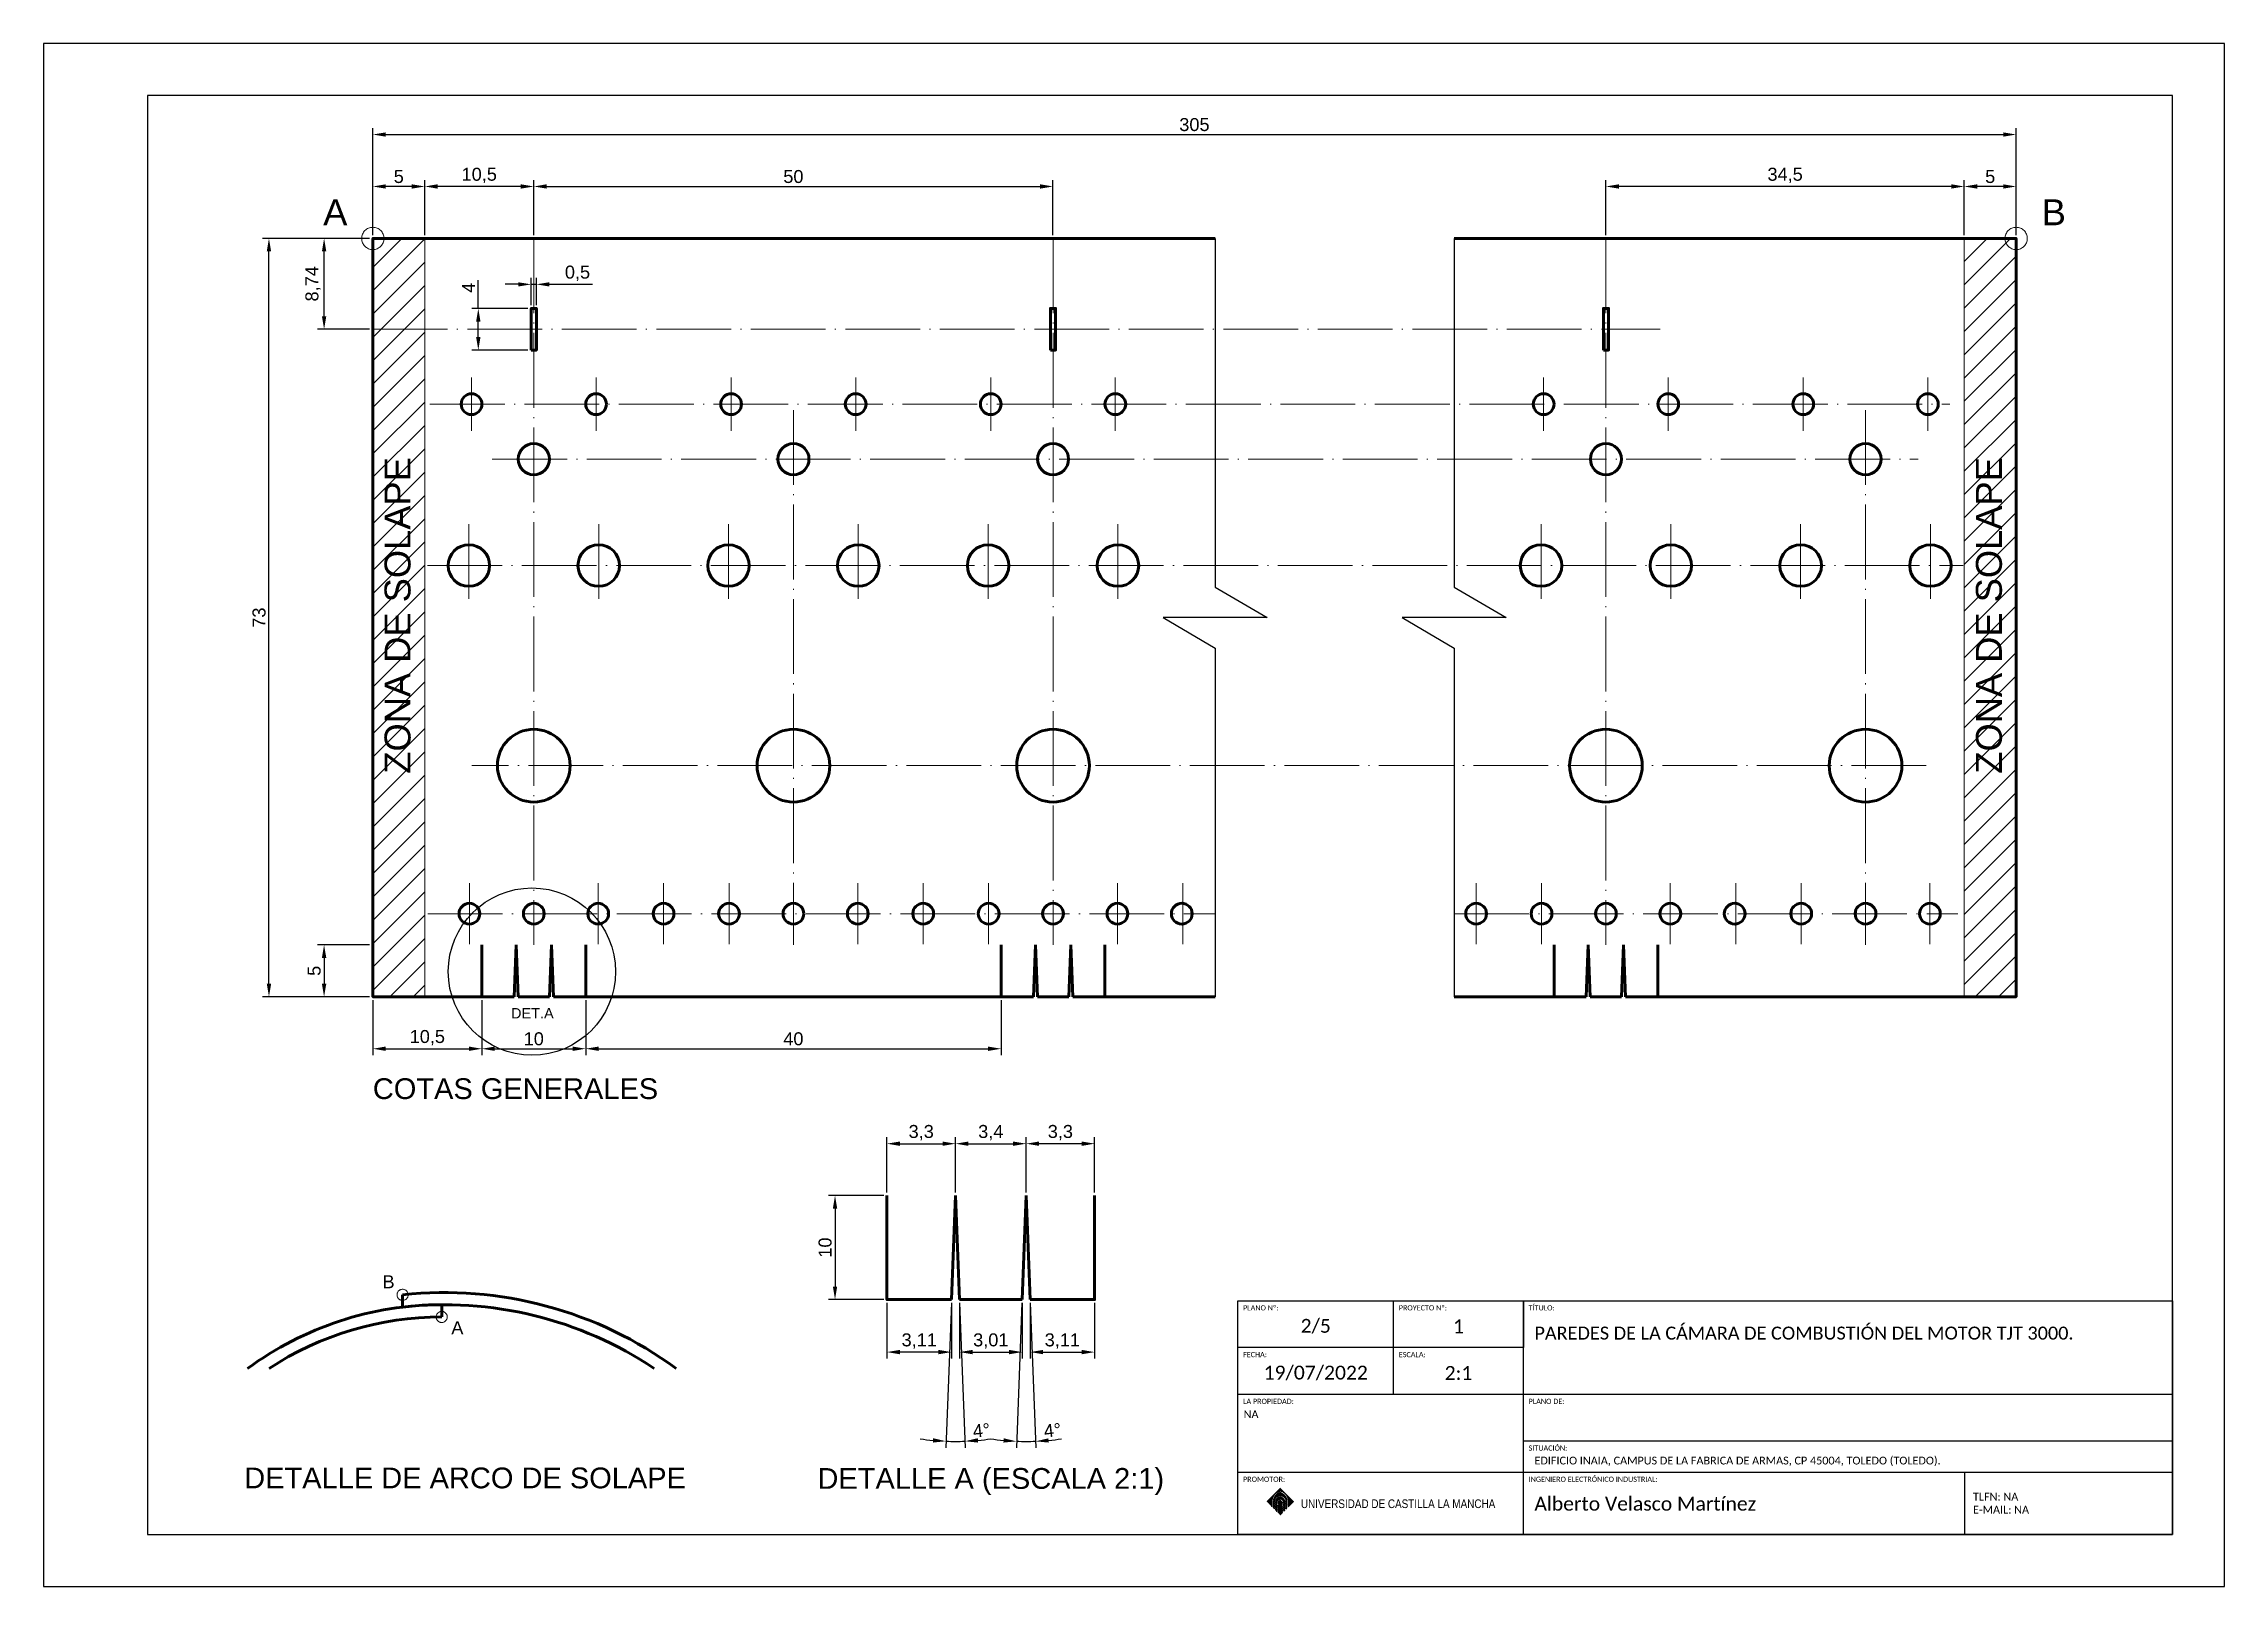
# Model space of a CAD drawing. Header units: millimetres. Extents: x -1265 to -28, y 5 to 1057.
# Drawn here: x -844.6 to -634.6, y 153.5 to 302 of the extents above; entities that cross this region are included whole.
import ezdxf

# ---------------------------------------------------------------- set-up
doc = ezdxf.new("R2010")
doc.units = ezdxf.units.MM
doc.linetypes.add('ACAD_ISO04W100', pattern=[30, 24, -3, 0, -3])
doc.layers.get('0').update_dxf_attribs({"lineweight": 60})
for name, color, linetype, lineweight in [('00_Leyenda', 250, 'Continuous', 15), ('Cotas', 8, 'Continuous', 20), ('Cotas 2', 8, 'ACAD_ISO04W100', 20)]:
    doc.layers.add(name, color=color, linetype=linetype, lineweight=lineweight)
for name, color, linetype in [('Cajetin', 7, 'Continuous'), ('Cajetin1', 7, 'Continuous'), ('Corte', 7, 'Continuous'), ('Hoja', 7, 'Continuous')]:
    doc.layers.add(name, color=color, linetype=linetype)
doc.layers.add('LOGO CLM', color=7, linetype='Continuous', true_color=0xffffff)
doc.styles.add('estilo3', font='gdt.shx')
doc.styles.get("Standard").update_dxf_attribs({"font": 'arial.ttf'})
doc.dimstyles.new('ISO-25', dxfattribs={"dimscale": 0.5, "dimtxt": 2.5, "dimasz": 2.5, "dimexe": 1.25, "dimexo": 0.625, "dimtad": 1, "dimtxsty": 'Standard', "dimcen": 2.5, "dimadec": 0, "dimazin": 0, "dimtfac": 1, "dimtmove": 0, "dimatfit": 3, "dimfxl": 1, "dimarcsym": 0})

msp = doc.modelspace()

# ---------------------------------------------------------------- texts
at = {"char_height": 2}
for s, width, gutter_width, insert, attachment_point in [('COTAS GENERALES', 304.85859, 12.5, (-812.917, 202.376), 1), ('DETALLE DE ARCO DE SOLAPE', 152.4293, 6.25, (-825.304, 164.907), 1), ('\\pxqc;DETALLE A (ESCALA 2:1)', 304.85859, 12.5, (-753.411, 163.557), 5)]:
    msp.add_mtext_dynamic_manual_height_columns(s, width=width, gutter_width=gutter_width, heights=[0], dxfattribs=dict(at, insert=insert, attachment_point=attachment_point))
at = {"layer": '00_Leyenda', "linetype": 'ByBlock', "lineweight": 0}
for s, width, heights, insert, char_height, attachment_point in [('\\pxi1,ql;{\\fCalibri Light|b0|i0|c0|p34;TÍTULO:}', 42.18868, [5.076], (-702.12, 180.529), 0.5, 1), ('\\pxi1,ql;{\\fCalibri Light|b0|i0|c0|p34;PLANO Nº:}', 42.18868, [5.076], (-729.62, 180.529), 0.5, 1), ('{\\fCalibri Light|b0|i0|c0|p34;2/5}', 15, [2.547], (-722.12, 178.502), 1.33333, 5), ('\\pxi1,ql;{\\fCalibri Light|b0|i0|c0|p34;PROYECTO Nº:}', 42.18868, [5.076], (-714.62, 180.529), 0.5, 1), ('\\pxqc;{\\fCalibri Light|b0|i0|c0|p34;1}', 12.5, [2.547], (-714.62, 179.17), 1.33333, 1), ('{\\fCalibri Light|b0|i0|c0|p34;PAREDES DE LA CÁMARA DE COMBUSTIÓN DEL MOTOR TJT 3000.}', 62.5, [6.504], (-701.059, 178.473), 1.25, 1), ('\\pxi1,ql;{\\fCalibri Light|b0|i0|c0|p34;FECHA:}', 42.18868, [5.076], (-729.62, 176.029), 0.5, 1), ('{\\fCalibri Light|b0|i0|c0|p34;19/07/2022}', 15, [2.547], (-722.12, 174.002), 1.33333, 5), ('\\pxi1,ql;{\\fCalibri Light|b0|i0|c0|p34;ESCALA:}', 42.18868, [5.076], (-714.62, 176.029), 0.5, 1), ('\\pxqc;{\\fCalibri Light|b0|i0|c0|p34;2:1}', 12.5, [2.547], (-714.62, 174.678), 1.33333, 1), ('\\pxi1,ql;{\\fCalibri Light|b0|i0|c0|p34;LA PROPIEDAD:}', 42.18868, [5.076], (-729.62, 171.529), 0.5, 1), ('{\\fCalibri Light|b0|i0|c0|p34;NA}', 26.59706, [6.086], (-729.061, 170.411), 0.75, 1), ('\\pxi1,ql;{\\fCalibri Light|b0|i0|c0|p34;PLANO DE:}', 42.18868, [5.076], (-702.12, 171.529), 0.5, 1), ('\\pxi1,ql;{\\fCalibri Light|b0|i0|c0|p34;SITUACIÓN:}', 42.18868, [5.076], (-702.12, 167.029), 0.5, 1), ('{\\fCalibri Light|b0|i0|c0|p34;EDIFICIO INAIA, CAMPUS DE LA FABRICA DE ARMAS, CP 45004, TOLEDO (TOLEDO).}', 62.5, [6.504], (-701.059, 165.954), 0.75, 1), ('\\pxi1,ql;{\\fCalibri Light|b0|i0|c0|p34;PROMOTOR:}', 42.18868, [5.076], (-729.62, 164.029), 0.5, 1), ('\\pxi1,ql;{\\fCalibri Light|b0|i0|c0|p34;INGENIERO ELECTRÓNICO INDUSTRIAL:}', 42.18868, [5.076], (-702.12, 164.029), 0.5, 1), ('{\\fCalibri Light|b0|i0|c0|p34;Alberto Velasco Martínez}', 42.5, [5.699], (-701.059, 161.418), 1.33333, 4), ('\\pxql;{\\fCalibri Light|b0|i0|c0|p34;   TLFN: NA\\P   E-MAIL: NA}', 20, [6], (-659.62, 161.469), 0.75, 4)]:
    msp.add_mtext_dynamic_manual_height_columns(s, width=width, gutter_width=6.667, heights=heights, dxfattribs=dict(at, insert=insert, char_height=char_height, attachment_point=attachment_point))
at = {"layer": 'Corte', "insert": (-799.613, 209.136), "char_height": 1, "attachment_point": 1}
msp.add_mtext_dynamic_manual_height_columns('DET.A', width=5.69565, gutter_width=12.5, heights=[0], dxfattribs=at)
at = {"layer": 'Cotas', "char_height": 2.5, "attachment_point": 1, "rotation": 90}
for insert in [(-811.791, 222.943), (-658.547, 222.943)]:
    msp.add_mtext_dynamic_manual_height_columns('\\pxqc;ZONA DE SOLAPE', width=47.97544, gutter_width=12.5, heights=[6.615], dxfattribs=dict(at, insert=insert))
at = {"layer": 'Cotas 2', "ltscale": 0.3, "attachment_point": 1}
for s, width, gutter_width, insert, char_height in [('A', 6.74913, 12.5, (-817.697, 286.986), 2.5), ('B', 6.74913, 12.5, (-652.21, 286.986), 2.5), ('B', 3.37456, 6.25, (-811.985, 183.413), 1.25), ('A', 3.37456, 6.25, (-805.36, 178.987), 1.25)]:
    msp.add_mtext_dynamic_manual_height_columns(s, width=width, gutter_width=gutter_width, heights=[0], dxfattribs=dict(at, insert=insert, char_height=char_height))
at = {"layer": 'LOGO CLM', "color": 234, "true_color": 0x971c47, "insert": (-723.549, 161.84), "char_height": 0.83333, "width": 20.69494, "attachment_point": 1, "style": 'estilo3'}
msp.add_mtext('{\\fArial Narrow|b0|i0|c0|p34;UNIVERSIDAD DE CASTILLA LA MANCHA}', dxfattribs=at)

# ---------------------------------------------------------------- blocks, each defined once
blk = doc.blocks.new('*D79')
at = {"layer": 'Cotas', "color": 0, "lineweight": -2, "transparency": 16777216}
for p, q in [((-813.23, 283.22), (-823.54, 283.22)), ((-822.92, 211.47), (-822.92, 281.97)), ((-813.23, 210.22), (-823.54, 210.22))]:
    blk.add_line(p, q, dxfattribs=at)
at = {"layer": 'Cotas', "color": 0, "transparency": 16777216}
for points in [[(-823.13, 281.97), (-822.71, 281.97), (-822.92, 283.22)], [(-823.13, 211.47), (-822.71, 211.47), (-822.92, 210.22)]]:
    blk.add_solid(points, dxfattribs=at)
at = {"layer": 'Defpoints', "color": 0, "transparency": 16777216}
for p in [(-822.92, 283.22), (-812.92, 283.22), (-812.92, 210.22)]:
    blk.add_point(p, dxfattribs=at)
at = {"layer": 'Cotas', "color": 0, "transparency": 16777216, "insert": (-823.87, 246.72), "char_height": 1.25, "attachment_point": 5, "rotation": 90}
blk.add_mtext('73', dxfattribs=at)
blk = doc.blocks.new('*D80')
at = {"layer": 'Cotas', "color": 0, "lineweight": -2, "transparency": 16777216}
for p, q in [((-812.92, 283.53), (-812.92, 293.84)), ((-811.67, 293.22), (-655.92, 293.22)), ((-654.67, 283.53), (-654.67, 293.84))]:
    blk.add_line(p, q, dxfattribs=at)
at = {"layer": 'Cotas', "color": 0, "transparency": 16777216}
for points in [[(-811.67, 293.43), (-811.67, 293.01), (-812.92, 293.22)], [(-655.92, 293.43), (-655.92, 293.01), (-654.67, 293.22)]]:
    blk.add_solid(points, dxfattribs=at)
at = {"layer": 'Defpoints', "color": 0, "transparency": 16777216}
for p in [(-654.67, 293.22), (-812.92, 283.22), (-654.67, 283.22)]:
    blk.add_point(p, dxfattribs=at)
at = {"layer": 'Cotas', "color": 0, "transparency": 16777216, "insert": (-733.8, 294.17), "char_height": 1.25, "attachment_point": 5}
blk.add_mtext('305', dxfattribs=at)
blk = doc.blocks.new('*D81')
at = {"layer": 'Cotas', "color": 0, "lineweight": -2, "transparency": 16777216}
for p, q in [((-659.67, 283.53), (-659.67, 288.84)), ((-655.92, 288.22), (-658.42, 288.22)), ((-654.67, 283.53), (-654.67, 288.84))]:
    blk.add_line(p, q, dxfattribs=at)
at = {"layer": 'Cotas', "color": 0, "transparency": 16777216}
for points in [[(-658.42, 288.43), (-658.42, 288.01), (-659.67, 288.22)], [(-655.92, 288.43), (-655.92, 288.01), (-654.67, 288.22)]]:
    blk.add_solid(points, dxfattribs=at)
at = {"layer": 'Defpoints', "color": 0, "transparency": 16777216}
for p in [(-659.67, 288.22), (-659.67, 283.22), (-654.67, 283.22)]:
    blk.add_point(p, dxfattribs=at)
at = {"layer": 'Cotas', "color": 0, "transparency": 16777216, "insert": (-657.17, 289.17), "char_height": 1.25, "attachment_point": 5}
blk.add_mtext('5', dxfattribs=at)
blk = doc.blocks.new('*D82')
at = {"layer": 'Cotas', "color": 0, "lineweight": -2, "transparency": 16777216}
for p, q in [((-812.92, 283.53), (-812.92, 288.84)), ((-809.17, 288.22), (-811.67, 288.22)), ((-807.92, 283.53), (-807.92, 288.84))]:
    blk.add_line(p, q, dxfattribs=at)
at = {"layer": 'Cotas', "color": 0, "transparency": 16777216}
for points in [[(-811.67, 288.43), (-811.67, 288.01), (-812.92, 288.22)], [(-809.17, 288.43), (-809.17, 288.01), (-807.92, 288.22)]]:
    blk.add_solid(points, dxfattribs=at)
at = {"layer": 'Defpoints', "color": 0, "transparency": 16777216}
for p in [(-812.92, 288.22), (-812.92, 283.22), (-807.92, 283.22)]:
    blk.add_point(p, dxfattribs=at)
at = {"layer": 'Cotas', "color": 0, "transparency": 16777216, "insert": (-810.42, 289.17), "char_height": 1.25, "attachment_point": 5}
blk.add_mtext('5', dxfattribs=at)
blk = doc.blocks.new('*D83')
at = {"layer": 'Cotas', "color": 0, "lineweight": -2, "transparency": 16777216}
for p, q in [((-813.23, 215.22), (-818.23, 215.22)), ((-817.61, 213.97), (-817.61, 211.47)), ((-813.23, 210.22), (-818.23, 210.22))]:
    blk.add_line(p, q, dxfattribs=at)
at = {"layer": 'Cotas', "color": 0, "transparency": 16777216}
for points in [[(-817.82, 213.97), (-817.4, 213.97), (-817.61, 215.22)], [(-817.82, 211.47), (-817.4, 211.47), (-817.61, 210.22)]]:
    blk.add_solid(points, dxfattribs=at)
at = {"layer": 'Defpoints', "color": 0, "transparency": 16777216}
for p in [(-812.92, 215.22), (-817.61, 210.22), (-812.92, 210.22)]:
    blk.add_point(p, dxfattribs=at)
at = {"layer": 'Cotas', "color": 0, "transparency": 16777216, "insert": (-818.56, 212.72), "char_height": 1.25, "attachment_point": 5, "rotation": 90}
blk.add_mtext('5', dxfattribs=at)
blk = doc.blocks.new('*D84')
at = {"layer": 'Cotas', "color": 0, "lineweight": -2, "transparency": 16777216}
for p, q in [((-812.92, 209.91), (-812.92, 204.59)), ((-802.42, 209.91), (-802.42, 204.59)), ((-811.67, 205.22), (-803.67, 205.22))]:
    blk.add_line(p, q, dxfattribs=at)
at = {"layer": 'Cotas', "color": 0, "transparency": 16777216}
for points in [[(-811.67, 205.43), (-811.67, 205.01), (-812.92, 205.22)], [(-803.67, 205.43), (-803.67, 205.01), (-802.42, 205.22)]]:
    blk.add_solid(points, dxfattribs=at)
at = {"layer": 'Defpoints', "color": 0, "transparency": 16777216}
for p in [(-812.92, 210.22), (-802.42, 210.22), (-802.42, 205.22)]:
    blk.add_point(p, dxfattribs=at)
at = {"layer": 'Cotas', "color": 0, "transparency": 16777216, "insert": (-807.67, 206.28), "char_height": 1.25, "attachment_point": 5}
blk.add_mtext('10,5', dxfattribs=at)
blk = doc.blocks.new('*D85')
at = {"layer": 'Cotas', "color": 0, "lineweight": -2, "transparency": 16777216}
for p, q in [((-802.42, 209.91), (-802.42, 204.59)), ((-792.42, 209.91), (-792.42, 204.59)), ((-801.17, 205.22), (-793.67, 205.22))]:
    blk.add_line(p, q, dxfattribs=at)
at = {"layer": 'Cotas', "color": 0, "transparency": 16777216}
for points in [[(-801.17, 205.43), (-801.17, 205.01), (-802.42, 205.22)], [(-793.67, 205.43), (-793.67, 205.01), (-792.42, 205.22)]]:
    blk.add_solid(points, dxfattribs=at)
at = {"layer": 'Defpoints', "color": 0, "transparency": 16777216}
for p in [(-802.42, 210.22), (-792.42, 210.22), (-792.42, 205.22)]:
    blk.add_point(p, dxfattribs=at)
at = {"layer": 'Cotas', "color": 0, "transparency": 16777216, "insert": (-797.42, 206.17), "char_height": 1.25, "attachment_point": 5}
blk.add_mtext('10', dxfattribs=at)
blk = doc.blocks.new('*D86')
at = {"layer": 'Cotas', "color": 0, "lineweight": -2, "transparency": 16777216}
for p, q in [((-792.42, 209.91), (-792.42, 204.59)), ((-752.42, 209.91), (-752.42, 204.59)), ((-791.17, 205.22), (-753.67, 205.22))]:
    blk.add_line(p, q, dxfattribs=at)
at = {"layer": 'Cotas', "color": 0, "transparency": 16777216}
for points in [[(-791.17, 205.43), (-791.17, 205.01), (-792.42, 205.22)], [(-753.67, 205.43), (-753.67, 205.01), (-752.42, 205.22)]]:
    blk.add_solid(points, dxfattribs=at)
at = {"layer": 'Defpoints', "color": 0, "transparency": 16777216}
for p in [(-792.42, 210.22), (-752.42, 210.22), (-752.42, 205.22)]:
    blk.add_point(p, dxfattribs=at)
at = {"layer": 'Cotas', "color": 0, "transparency": 16777216, "insert": (-772.42, 206.17), "char_height": 1.25, "attachment_point": 5}
blk.add_mtext('40', dxfattribs=at)
blk = doc.blocks.new('*D88')
at = {"layer": 'Cotas', "color": 0, "lineweight": -2, "transparency": 16777216}
for p, q in [((-807.92, 283.53), (-807.92, 288.84)), ((-798.67, 288.22), (-806.67, 288.22)), ((-797.42, 283.53), (-797.42, 288.84))]:
    blk.add_line(p, q, dxfattribs=at)
at = {"layer": 'Cotas', "color": 0, "transparency": 16777216}
for points in [[(-806.67, 288.43), (-806.67, 288.01), (-807.92, 288.22)], [(-798.67, 288.43), (-798.67, 288.01), (-797.42, 288.22)]]:
    blk.add_solid(points, dxfattribs=at)
at = {"layer": 'Defpoints', "color": 0, "transparency": 16777216}
for p in [(-807.92, 288.22), (-807.92, 283.22), (-797.42, 283.22)]:
    blk.add_point(p, dxfattribs=at)
at = {"layer": 'Cotas', "color": 0, "transparency": 16777216, "insert": (-802.67, 289.28), "char_height": 1.25, "attachment_point": 5}
blk.add_mtext('10,5', dxfattribs=at)
blk = doc.blocks.new('*D89')
at = {"layer": 'Cotas', "color": 0, "lineweight": -2, "transparency": 16777216}
for p, q in [((-797.67, 276.79), (-797.67, 279.42)), ((-797.17, 276.79), (-797.17, 279.42)), ((-798.92, 278.8), (-800.17, 278.8)), ((-797.67, 278.8), (-797.17, 278.8)), ((-795.92, 278.8), (-791.76, 278.8))]:
    blk.add_line(p, q, dxfattribs=at)
at = {"layer": 'Cotas', "color": 0, "transparency": 16777216}
for points in [[(-798.92, 279), (-798.92, 278.59), (-797.67, 278.8)], [(-795.92, 279), (-795.92, 278.59), (-797.17, 278.8)]]:
    blk.add_solid(points, dxfattribs=at)
at = {"layer": 'Defpoints', "color": 0, "transparency": 16777216}
for p in [(-797.17, 278.8), (-797.67, 276.47), (-797.17, 276.47)]:
    blk.add_point(p, dxfattribs=at)
at = {"layer": 'Cotas', "color": 0, "transparency": 16777216, "insert": (-793.21, 279.86), "char_height": 1.25, "attachment_point": 5}
blk.add_mtext('0,5', dxfattribs=at)
blk = doc.blocks.new('*D90')
at = {"layer": 'Cotas', "color": 0, "lineweight": -2, "transparency": 16777216}
for p, q in [((-813.23, 283.22), (-818.23, 283.22)), ((-817.61, 275.72), (-817.61, 281.97)), ((-813.23, 274.47), (-818.23, 274.47))]:
    blk.add_line(p, q, dxfattribs=at)
at = {"layer": 'Cotas', "color": 0, "transparency": 16777216}
for points in [[(-817.82, 281.97), (-817.4, 281.97), (-817.61, 283.22)], [(-817.82, 275.72), (-817.4, 275.72), (-817.61, 274.47)]]:
    blk.add_solid(points, dxfattribs=at)
at = {"layer": 'Defpoints', "color": 0, "transparency": 16777216}
for p in [(-817.61, 283.22), (-812.92, 283.22), (-812.92, 274.47)]:
    blk.add_point(p, dxfattribs=at)
at = {"layer": 'Cotas', "color": 0, "transparency": 16777216, "insert": (-818.67, 278.85), "char_height": 1.25, "attachment_point": 5, "rotation": 90}
blk.add_mtext('8,74', dxfattribs=at)
blk = doc.blocks.new('*D78')
at = {"layer": 'Cotas', "color": 0, "lineweight": -2, "transparency": 16777216}
for p, q in [((-797.42, 283.53), (-797.42, 288.84)), ((-796.17, 288.22), (-748.67, 288.22)), ((-747.42, 283.53), (-747.42, 288.84))]:
    blk.add_line(p, q, dxfattribs=at)
at = {"layer": 'Cotas', "color": 0, "transparency": 16777216}
for points in [[(-796.17, 288.43), (-796.17, 288.01), (-797.42, 288.22)], [(-748.67, 288.43), (-748.67, 288.01), (-747.42, 288.22)]]:
    blk.add_solid(points, dxfattribs=at)
at = {"layer": 'Defpoints', "color": 0, "transparency": 16777216}
for p in [(-747.42, 288.22), (-797.42, 283.22), (-747.42, 283.22)]:
    blk.add_point(p, dxfattribs=at)
at = {"layer": 'Cotas', "color": 0, "transparency": 16777216, "insert": (-772.42, 289.17), "char_height": 1.25, "attachment_point": 5}
blk.add_mtext('50', dxfattribs=at)
blk = doc.blocks.new('*D91')
at = {"layer": 'Cotas', "color": 0, "lineweight": -2, "transparency": 16777216}
for p, q in [((-694.17, 283.53), (-694.17, 288.84)), ((-660.92, 288.22), (-692.92, 288.22)), ((-659.67, 283.53), (-659.67, 288.84))]:
    blk.add_line(p, q, dxfattribs=at)
at = {"layer": 'Cotas', "color": 0, "transparency": 16777216}
for points in [[(-692.92, 288.43), (-692.92, 288.01), (-694.17, 288.22)], [(-660.92, 288.43), (-660.92, 288.01), (-659.67, 288.22)]]:
    blk.add_solid(points, dxfattribs=at)
at = {"layer": 'Defpoints', "color": 0, "transparency": 16777216}
for p in [(-694.17, 288.22), (-694.17, 283.22), (-659.67, 283.22)]:
    blk.add_point(p, dxfattribs=at)
at = {"layer": 'Cotas', "color": 0, "transparency": 16777216, "insert": (-676.92, 289.28), "char_height": 1.25, "attachment_point": 5}
blk.add_mtext('34,5', dxfattribs=at)
blk = doc.blocks.new('*D97')
at = {"layer": 'Cotas', "color": 0, "lineweight": -2, "transparency": 16777216}
for p, q in [((-802.76, 276.47), (-802.76, 279.21)), ((-797.98, 276.47), (-803.39, 276.47)), ((-802.76, 273.72), (-802.76, 275.22)), ((-797.98, 272.47), (-803.39, 272.47))]:
    blk.add_line(p, q, dxfattribs=at)
at = {"layer": 'Cotas', "color": 0, "transparency": 16777216}
for points in [[(-802.97, 275.22), (-802.55, 275.22), (-802.76, 276.47)], [(-802.97, 273.72), (-802.55, 273.72), (-802.76, 272.47)]]:
    blk.add_solid(points, dxfattribs=at)
at = {"layer": 'Defpoints', "color": 0, "transparency": 16777216}
for p in [(-797.67, 276.47), (-802.76, 272.47), (-797.67, 272.47)]:
    blk.add_point(p, dxfattribs=at)
at = {"layer": 'Cotas', "color": 0, "transparency": 16777216, "insert": (-803.7, 278.47), "char_height": 1.25, "attachment_point": 5, "rotation": 90}
blk.add_mtext('4', dxfattribs=at)
blk = doc.blocks.new('*D100')
at = {"layer": 'Cotas', "color": 0, "lineweight": -2, "transparency": 16777216}
for p, q in [((-757.21, 180.77), (-757.75, 166.81)), ((-756.41, 180.77), (-755.87, 166.81))]:
    blk.add_line(p, q, dxfattribs=at)
for start, end in [(261.731, 264.7584), (267.7859, 272.2141), (275.2416, 278.269)]:
    blk.add_arc((-756.81, 191.08), 23.66, start, end, dxfattribs=at)
at = {"layer": 'Cotas', "color": 0, "transparency": 16777216}
for points in [[(-758.96, 167.73), (-758.99, 167.31), (-757.73, 167.44)], [(-754.64, 167.31), (-754.66, 167.73), (-755.9, 167.44)]]:
    blk.add_solid(points, dxfattribs=at)
at = {"layer": 'Defpoints', "color": 0, "transparency": 16777216}
for p in [(-756.81, 191.08), (-756.81, 191.08), (-757.2, 181.08), (-756.42, 181.08), (-757.12, 167.42)]:
    blk.add_point(p, dxfattribs=at)
at = {"layer": 'Cotas', "color": 0, "transparency": 16777216, "insert": (-754.31, 168.49), "char_height": 1.25, "attachment_point": 5, "rotation": 6.3224}
blk.add_mtext('4°', dxfattribs=at)
blk = doc.blocks.new('*D101')
at = {"layer": 'Cotas', "color": 0, "lineweight": -2, "transparency": 16777216}
for p, q in [((-750.41, 180.77), (-750.95, 166.81)), ((-749.61, 180.77), (-749.07, 166.81))]:
    blk.add_line(p, q, dxfattribs=at)
for start, end in [(261.7319, 264.7589), (267.7859, 272.2141), (275.2411, 278.2681)]:
    blk.add_arc((-750.01, 191.08), 23.66, start, end, dxfattribs=at)
at = {"layer": 'Cotas', "color": 0, "transparency": 16777216}
for points in [[(-752.16, 167.72), (-752.19, 167.31), (-750.93, 167.43)], [(-747.84, 167.31), (-747.86, 167.72), (-749.1, 167.43)]]:
    blk.add_solid(points, dxfattribs=at)
at = {"layer": 'Defpoints', "color": 0, "transparency": 16777216}
for p in [(-750.01, 191.08), (-750.01, 191.08), (-750.4, 181.08), (-749.62, 181.08), (-750.32, 167.42)]:
    blk.add_point(p, dxfattribs=at)
at = {"layer": 'Cotas', "color": 0, "transparency": 16777216, "insert": (-747.47, 168.5), "char_height": 1.25, "attachment_point": 5, "rotation": 6.4222}
blk.add_mtext('4°', dxfattribs=at)
blk = doc.blocks.new('*D103')
at = {"layer": 'Cotas', "color": 0, "lineweight": -2, "transparency": 16777216}
for p, q in [((-756.42, 180.77), (-756.42, 175.39)), ((-750.4, 180.77), (-750.4, 175.39)), ((-755.17, 176.02), (-751.65, 176.02))]:
    blk.add_line(p, q, dxfattribs=at)
at = {"layer": 'Cotas', "color": 0, "transparency": 16777216}
for points in [[(-755.17, 176.23), (-755.17, 175.81), (-756.42, 176.02)], [(-751.65, 176.23), (-751.65, 175.81), (-750.4, 176.02)]]:
    blk.add_solid(points, dxfattribs=at)
at = {"layer": 'Defpoints', "color": 0, "transparency": 16777216}
for p in [(-756.42, 181.08), (-750.4, 181.08), (-750.4, 176.02)]:
    blk.add_point(p, dxfattribs=at)
at = {"layer": 'Cotas', "color": 0, "transparency": 16777216, "insert": (-753.41, 177.08), "char_height": 1.25, "attachment_point": 5}
blk.add_mtext('3,01', dxfattribs=at)
blk = doc.blocks.new('*D104')
at = {"layer": 'Cotas', "color": 0, "lineweight": -2, "transparency": 16777216}
for p, q in [((-749.62, 180.77), (-749.62, 175.39)), ((-743.41, 180.77), (-743.41, 175.39)), ((-748.37, 176.02), (-744.66, 176.02))]:
    blk.add_line(p, q, dxfattribs=at)
at = {"layer": 'Cotas', "color": 0, "transparency": 16777216}
for points in [[(-748.37, 176.23), (-748.37, 175.81), (-749.62, 176.02)], [(-744.66, 176.23), (-744.66, 175.81), (-743.41, 176.02)]]:
    blk.add_solid(points, dxfattribs=at)
at = {"layer": 'Defpoints', "color": 0, "transparency": 16777216}
for p in [(-749.62, 181.08), (-743.41, 181.08), (-743.41, 176.02)]:
    blk.add_point(p, dxfattribs=at)
at = {"layer": 'Cotas', "color": 0, "transparency": 16777216, "insert": (-746.52, 177.08), "char_height": 1.25, "attachment_point": 5}
blk.add_mtext('3,11', dxfattribs=at)
blk = doc.blocks.new('*D105')
at = {"layer": 'Cotas', "color": 0, "lineweight": -2, "transparency": 16777216}
for p, q in [((-763.41, 180.77), (-763.41, 175.39)), ((-757.2, 180.77), (-757.2, 175.39)), ((-758.45, 176.02), (-762.16, 176.02))]:
    blk.add_line(p, q, dxfattribs=at)
at = {"layer": 'Cotas', "color": 0, "transparency": 16777216}
for points in [[(-762.16, 176.23), (-762.16, 175.81), (-763.41, 176.02)], [(-758.45, 176.23), (-758.45, 175.81), (-757.2, 176.02)]]:
    blk.add_solid(points, dxfattribs=at)
at = {"layer": 'Defpoints', "color": 0, "transparency": 16777216}
for p in [(-763.41, 181.08), (-757.2, 181.08), (-763.41, 176.02)]:
    blk.add_point(p, dxfattribs=at)
at = {"layer": 'Cotas', "color": 0, "transparency": 16777216, "insert": (-760.3, 177.08), "char_height": 1.25, "attachment_point": 5}
blk.add_mtext('3,11', dxfattribs=at)
blk = doc.blocks.new('*D106')
at = {"layer": 'Cotas', "color": 0, "lineweight": -2, "transparency": 16777216}
for p, q in [((-763.72, 191.08), (-769.04, 191.08)), ((-768.41, 189.83), (-768.41, 182.33)), ((-763.72, 181.08), (-769.04, 181.08))]:
    blk.add_line(p, q, dxfattribs=at)
at = {"layer": 'Cotas', "color": 0, "transparency": 16777216}
for points in [[(-768.62, 189.83), (-768.2, 189.83), (-768.41, 191.08)], [(-768.62, 182.33), (-768.2, 182.33), (-768.41, 181.08)]]:
    blk.add_solid(points, dxfattribs=at)
at = {"layer": 'Defpoints', "color": 0, "transparency": 16777216}
for p in [(-763.41, 191.08), (-768.41, 181.08), (-763.41, 181.08)]:
    blk.add_point(p, dxfattribs=at)
at = {"layer": 'Cotas', "color": 0, "transparency": 16777216, "insert": (-769.36, 186.08), "char_height": 1.25, "attachment_point": 5, "rotation": 90}
blk.add_mtext('10', dxfattribs=at)
blk = doc.blocks.new('*D107')
at = {"layer": 'Cotas', "color": 0, "lineweight": -2, "transparency": 16777216}
for p, q in [((-763.41, 191.39), (-763.41, 196.7)), ((-762.16, 196.08), (-758.06, 196.08)), ((-756.81, 191.39), (-756.81, 196.7))]:
    blk.add_line(p, q, dxfattribs=at)
at = {"layer": 'Cotas', "color": 0, "transparency": 16777216}
for points in [[(-762.16, 196.29), (-762.16, 195.87), (-763.41, 196.08)], [(-758.06, 196.29), (-758.06, 195.87), (-756.81, 196.08)]]:
    blk.add_solid(points, dxfattribs=at)
at = {"layer": 'Defpoints', "color": 0, "transparency": 16777216}
for p in [(-756.81, 196.08), (-763.41, 191.08), (-756.81, 191.08)]:
    blk.add_point(p, dxfattribs=at)
at = {"layer": 'Cotas', "color": 0, "transparency": 16777216, "insert": (-760.11, 197.14), "char_height": 1.25, "attachment_point": 5}
blk.add_mtext('3,3', dxfattribs=at)
blk = doc.blocks.new('*D108')
at = {"layer": 'Cotas', "color": 0, "lineweight": -2, "transparency": 16777216}
for p, q in [((-756.81, 191.39), (-756.81, 196.7)), ((-755.56, 196.08), (-751.26, 196.08)), ((-750.01, 191.39), (-750.01, 196.7))]:
    blk.add_line(p, q, dxfattribs=at)
at = {"layer": 'Cotas', "color": 0, "transparency": 16777216}
for points in [[(-755.56, 196.29), (-755.56, 195.87), (-756.81, 196.08)], [(-751.26, 196.29), (-751.26, 195.87), (-750.01, 196.08)]]:
    blk.add_solid(points, dxfattribs=at)
at = {"layer": 'Defpoints', "color": 0, "transparency": 16777216}
for p in [(-750.01, 196.08), (-756.81, 191.08), (-750.01, 191.08)]:
    blk.add_point(p, dxfattribs=at)
at = {"layer": 'Cotas', "color": 0, "transparency": 16777216, "insert": (-753.41, 197.14), "char_height": 1.25, "attachment_point": 5}
blk.add_mtext('3,4', dxfattribs=at)
blk = doc.blocks.new('*D109')
at = {"layer": 'Cotas', "color": 0, "lineweight": -2, "transparency": 16777216}
for p, q in [((-750.01, 191.39), (-750.01, 196.7)), ((-744.66, 196.08), (-748.76, 196.08)), ((-743.41, 191.39), (-743.41, 196.7))]:
    blk.add_line(p, q, dxfattribs=at)
at = {"layer": 'Cotas', "color": 0, "transparency": 16777216}
for points in [[(-748.76, 196.29), (-748.76, 195.87), (-750.01, 196.08)], [(-744.66, 196.29), (-744.66, 195.87), (-743.41, 196.08)]]:
    blk.add_solid(points, dxfattribs=at)
at = {"layer": 'Defpoints', "color": 0, "transparency": 16777216}
for p in [(-750.01, 196.08), (-750.01, 191.08), (-743.41, 191.08)]:
    blk.add_point(p, dxfattribs=at)
at = {"layer": 'Cotas', "color": 0, "transparency": 16777216, "insert": (-746.71, 197.14), "char_height": 1.25, "attachment_point": 5}
blk.add_mtext('3,3', dxfattribs=at)

# ---------------------------------------------------------------- dimensions: what is measured, and where the dimension line sits
at = {"layer": 'Cotas'}
for base, p1, p2, text, picture, middle in [((-654.673, 293.219), (-812.917, 283.219), (-654.673, 283.219), '305', '*D80', (-733.795, 294.17)), ((-756.811, 196.078), (-763.411, 191.078), (-756.811, 191.078), '3,3', '*D107', (-760.111, 197.142)), ((-750.011, 196.078), (-756.811, 191.078), (-750.011, 191.078), '3,4', '*D108', (-753.411, 197.142)), ((-750.011, 196.078), (-743.411, 191.078), (-750.011, 191.078), '3,3', '*D109', (-746.711, 197.142)), ((-763.411, 176.017), (-757.198, 181.078), (-763.411, 181.078), '3,11', '*D105', (-760.304, 177.08)), ((-750.398, 176.017), (-756.424, 181.078), (-750.398, 181.078), '3,01', '*D103', (-753.411, 177.08)), ((-743.411, 176.017), (-749.624, 181.078), (-743.411, 181.078), '3,11', '*D104', (-746.518, 177.08))]:
    dim = msp.add_linear_dim(base=base, p1=p1, p2=p2, text=text, dimstyle='ISO-25', dxfattribs=at)
    dim.commit()
    dim.dimension.update_dxf_attribs({"geometry": picture, "text_midpoint": middle})
for base, p1, p2, picture, middle in [((-812.917, 288.219), (-807.917, 283.219), (-812.917, 283.219), '*D82', (-810.417, 289.167)), ((-807.917, 288.219), (-797.417, 283.219), (-807.917, 283.219), '*D88', (-802.667, 289.282)), ((-747.417, 288.219), (-797.417, 283.219), (-747.417, 283.219), '*D78', (-772.417, 289.169)), ((-694.173, 288.219), (-659.673, 283.219), (-694.173, 283.219), '*D91', (-676.923, 289.282)), ((-659.673, 288.219), (-654.673, 283.219), (-659.673, 283.219), '*D81', (-657.173, 289.167)), ((-797.167, 278.796), (-797.667, 276.474), (-797.167, 276.474), '*D89', (-793.212, 279.86)), ((-802.417, 205.219), (-812.917, 210.219), (-802.417, 210.219), '*D84', (-807.667, 206.282)), ((-792.417, 205.219), (-802.417, 210.219), (-792.417, 210.219), '*D85', (-797.417, 206.169)), ((-752.417, 205.219), (-792.417, 210.219), (-752.417, 210.219), '*D86', (-772.417, 206.169))]:
    dim = msp.add_linear_dim(base=base, p1=p1, p2=p2, dimstyle='ISO-25', dxfattribs=at)
    dim.commit()
    dim.dimension.update_dxf_attribs({"geometry": picture, "text_midpoint": middle})
for base, p1, p2, picture, middle in [((-822.917, 283.219), (-812.917, 210.219), (-812.917, 283.219), '*D79', (-823.868, 246.719)), ((-817.607, 210.219), (-812.917, 215.219), (-812.917, 210.219), '*D83', (-818.556, 212.719)), ((-768.411, 181.078), (-763.411, 191.078), (-763.411, 181.078), '*D106', (-769.362, 186.078))]:
    dim = msp.add_linear_dim(base=base, p1=p1, p2=p2, angle=90, dimstyle='ISO-25', dxfattribs=at)
    dim.commit()
    dim.dimension.update_dxf_attribs({"geometry": picture, "text_midpoint": middle})
for base, p1, p2, picture, middle in [((-817.6074, 283.2185), (-812.9171, 274.4738), (-812.9171, 283.2185), '*D90', (-817.6074, 278.8462)), ((-802.762, 272.474), (-797.667, 276.474), (-797.667, 272.474), '*D97', (-802.762, 278.469))]:
    dim = msp.add_linear_dim(base=base, p1=p1, p2=p2, angle=90, dimstyle='ISO-25', dxfattribs=at)
    dim.commit()
    dim.dimension.update_dxf_attribs({"geometry": picture, "text_midpoint": middle, "dimtype": 160})
for base, line1, line2, picture, middle in [((-757.116, 167.421), ((-756.811, 191.078), (-756.424, 181.078)), ((-756.811, 191.078), (-757.198, 181.078)), '*D100', (-754.206, 167.563)), ((-750.316, 167.417), ((-750.011, 191.078), (-749.624, 181.078)), ((-750.011, 191.078), (-750.398, 181.078)), '*D101', (-747.364, 167.563))]:
    dim = msp.add_angular_dim_2l(base=base, line1=line1, line2=line2, dimstyle='ISO-25', dxfattribs=at)
    dim.commit()
    dim.dimension.update_dxf_attribs({"geometry": picture, "text_midpoint": middle, "dimtype": 162})

# ---------------------------------------------------------------- hatches: boundary and pattern name
at = {"layer": 'Cotas'}
h = msp.add_hatch(dxfattribs=at)
h.set_pattern_fill('ANSI31', color=256, scale=0.5)
h.paths.add_polyline_path([(-812.917, 210.219), (-807.917, 210.219), (-807.917, 283.219), (-811.845, 283.219, -0.4142136), (-812.917, 282.146)])
h.paths.add_polyline_path([(-807.882, 231.129), (-807.882, 262.85), (-813.033, 262.85), (-813.033, 231.129)], flags=9)
h = msp.add_hatch(dxfattribs=at)
h.set_pattern_fill('ANSI31', color=256, scale=0.5)
h.paths.add_polyline_path([(-654.673, 283.219), (-658.6, 283.219, -0.4142136), (-659.673, 282.146), (-659.673, 210.219), (-654.673, 210.219)])
h.paths.add_polyline_path([(-654.637, 231.129), (-654.637, 262.85), (-659.789, 262.85), (-659.789, 231.129)], flags=9)

# ---------------------------------------------------------------- linework, layer by layer
for p, q in [((-799.117, 215.219), (-799.31, 210.219)), ((-799.117, 215.219), (-798.924, 210.219)), ((-795.717, 215.219), (-795.91, 210.219)), ((-795.717, 215.219), (-795.524, 210.219)), ((-749.117, 215.219), (-749.31, 210.219)), ((-749.117, 215.219), (-748.924, 210.219)), ((-745.717, 215.219), (-745.91, 210.219)), ((-745.717, 215.219), (-745.524, 210.219)), ((-695.873, 215.219), (-696.066, 210.219)), ((-695.873, 215.219), (-695.68, 210.219)), ((-692.473, 215.219), (-692.666, 210.219)), ((-692.473, 215.219), (-692.28, 210.219)), ((-802.417, 210.219), (-799.31, 210.219)), ((-798.924, 210.219), (-795.91, 210.219)), ((-752.417, 210.219), (-749.31, 210.219)), ((-748.924, 210.219), (-745.91, 210.219)), ((-699.173, 210.219), (-696.066, 210.219)), ((-695.68, 210.219), (-692.666, 210.219)), ((-756.811, 191.078), (-757.198, 181.078)), ((-756.811, 191.078), (-756.424, 181.078)), ((-750.011, 191.078), (-750.398, 181.078)), ((-750.011, 191.078), (-749.624, 181.078)), ((-810.052, 181.529), (-810.052, 180.353)), ((-756.424, 181.078), (-750.398, 181.078)), ((-806.287, 180.578), (-806.287, 179.402))]:
    msp.add_line(p, q)
for points in [[(-812.917, 283.219), (-812.917, 283.219), (-812.917, 210.219), (-812.917, 210.219)], [(-797.667, 272.474), (-797.167, 272.474), (-797.167, 276.474), (-797.667, 276.474)], [(-747.667, 272.474), (-747.167, 272.474), (-747.167, 276.474), (-747.667, 276.474)], [(-694.423, 272.474), (-693.923, 272.474), (-693.923, 276.474), (-694.423, 276.474)]]:
    msp.add_lwpolyline(points, close=True)
for points in [[(-731.803, 283.219), (-812.917, 283.219), (-812.917, 210.219), (-802.417, 210.219)], [(-689.173, 210.219), (-654.673, 210.219), (-654.673, 283.219), (-708.784, 283.219)], [(-799.379, 210.219), (-802.417, 210.219), (-802.417, 215.219)], [(-792.417, 215.219), (-792.417, 210.219), (-795.524, 210.219)], [(-749.379, 210.219), (-752.417, 210.219), (-752.417, 215.219)], [(-742.417, 215.219), (-742.417, 210.219), (-745.524, 210.219)], [(-696.135, 210.219), (-699.173, 210.219), (-699.173, 215.219)], [(-689.173, 215.219), (-689.173, 210.219), (-692.28, 210.219)], [(-792.417, 210.219), (-752.417, 210.219)], [(-742.417, 210.219), (-731.803, 210.219)], [(-708.784, 210.219), (-699.173, 210.219)], [(-757.198, 181.073), (-763.411, 181.078), (-763.411, 191.078)], [(-743.411, 191.078), (-743.411, 181.078), (-749.624, 181.078)]]:
    msp.add_lwpolyline(points)
for centre, radius in [((-803.415, 267.264), 1), ((-791.419, 267.264), 1), ((-778.415, 267.264), 1), ((-766.419, 267.264), 1), ((-753.415, 267.264), 1), ((-741.419, 267.264), 1), ((-700.171, 267.264), 1), ((-688.175, 267.264), 1), ((-675.171, 267.264), 1), ((-663.175, 267.264), 1), ((-797.417, 261.974), 1.5), ((-772.417, 261.974), 1.5), ((-747.417, 261.974), 1.5), ((-694.173, 261.974), 1.5), ((-669.173, 261.974), 1.5), ((-803.667, 251.73), 2), ((-791.167, 251.73), 2), ((-778.667, 251.73), 2), ((-766.167, 251.73), 2), ((-753.667, 251.73), 2), ((-741.167, 251.73), 2), ((-700.423, 251.73), 2), ((-687.923, 251.73), 2), ((-675.423, 251.73), 2), ((-662.923, 251.73), 2), ((-797.417, 232.469), 3.5), ((-772.417, 232.469), 3.5), ((-747.417, 232.469), 3.5), ((-694.173, 232.469), 3.5), ((-669.173, 232.469), 3.5), ((-803.617, 218.219), 1), ((-797.417, 218.219), 1), ((-791.217, 218.219), 1), ((-784.917, 218.219), 1), ((-778.617, 218.219), 1), ((-772.417, 218.219), 1), ((-766.217, 218.219), 1), ((-759.917, 218.219), 1), ((-753.617, 218.219), 1), ((-747.417, 218.219), 1), ((-741.217, 218.219), 1), ((-735.017, 218.219), 1), ((-706.673, 218.219), 1), ((-700.373, 218.219), 1), ((-694.173, 218.219), 1), ((-687.973, 218.219), 1), ((-681.773, 218.219), 1), ((-675.373, 218.219), 1), ((-669.173, 218.219), 1), ((-662.973, 218.219), 1)]:
    msp.add_circle(centre, radius)
for centre, radius, start, end in [((-806.005, 144.061), 37.686, 53.71622, 96.16393), ((-806.287, 149.065), 31.513, 90, 126.36967), ((-806.287, 149.065), 30.337, 90, 123.23382), ((-806.005, 144.358), 36.221, 56.14971, 96.41535)]:
    msp.add_arc(centre, radius, start, end)
at = {"layer": 'Cajetin'}
msp.add_line((-702.12, 176.469), (-702.12, 180.969), dxfattribs=at)
at = {"layer": 'Cajetin1'}
for p, q in [((-714.62, 171.969), (-714.62, 180.969)), ((-702.12, 176.469), (-729.62, 176.469)), ((-729.62, 171.969), (-639.62, 171.969)), ((-702.12, 167.469), (-639.62, 167.469)), ((-659.62, 158.469), (-659.62, 164.469))]:
    msp.add_line(p, q, dxfattribs=at)
for points in [[(-834.62, 158.469), (-639.62, 158.469), (-639.62, 296.969), (-834.62, 296.969)], [(-639.62, 180.969), (-639.62, 171.969), (-639.62, 158.469), (-729.62, 158.469), (-729.62, 180.969)]]:
    msp.add_lwpolyline(points, close=True, dxfattribs=at)
for points in [[(-702.12, 180.969), (-702.12, 176.469), (-729.62, 176.469)], [(-729.62, 164.469), (-702.12, 164.469), (-702.12, 176.469)], [(-702.12, 158.469), (-702.12, 164.469), (-639.62, 164.469)]]:
    msp.add_lwpolyline(points, dxfattribs=at)
at = {"layer": 'Corte'}
for points in [[(-731.803, 283.219), (-731.803, 249.654), (-726.803, 246.719), (-731.803, 246.719), (-736.803, 246.719), (-731.803, 243.783), (-731.803, 210.219)], [(-708.784, 283.219), (-708.784, 249.654), (-703.784, 246.719), (-708.784, 246.719), (-713.784, 246.719), (-708.784, 243.783), (-708.784, 210.219)]]:
    msp.add_lwpolyline(points, dxfattribs=at)
msp.add_circle((-797.599, 212.645), 8.053, dxfattribs=at)
at = {"layer": 'Cotas'}
for points in [[(-812.917, 210.219), (-807.917, 210.219), (-807.917, 283.219), (-812.917, 283.219)], [(-659.673, 210.219), (-654.673, 210.219), (-654.673, 283.219), (-659.673, 283.219)]]:
    msp.add_lwpolyline(points, close=True, dxfattribs=at)
at = {"layer": 'Cotas 2', "ltscale": 0.3}
for p, q in [((-797.417, 283.219), (-797.417, 215.213)), ((-797.417, 283.219), (-797.417, 215.213)), ((-747.417, 283.219), (-747.417, 215.213)), ((-694.173, 283.219), (-694.173, 215.213)), ((-812.917, 274.474), (-688.966, 274.474)), ((-803.415, 269.824), (-803.415, 264.705)), ((-803.415, 269.824), (-803.415, 264.705)), ((-791.419, 269.824), (-791.419, 264.705)), ((-791.419, 269.824), (-791.419, 264.705)), ((-778.415, 269.824), (-778.415, 264.705)), ((-766.419, 269.824), (-766.419, 264.705)), ((-753.415, 269.824), (-753.415, 264.705)), ((-741.419, 269.824), (-741.419, 264.705)), ((-700.171, 269.824), (-700.171, 264.705)), ((-688.175, 269.824), (-688.175, 264.705)), ((-675.171, 269.824), (-675.171, 264.705)), ((-663.175, 269.824), (-663.175, 264.705)), ((-807.415, 267.264), (-661.054, 267.264)), ((-772.417, 266.695), (-772.417, 215.213)), ((-669.173, 266.695), (-669.173, 215.213)), ((-801.417, 261.974), (-664.098, 261.974)), ((-803.667, 255.73), (-803.667, 247.73)), ((-803.667, 255.73), (-803.667, 247.73)), ((-791.167, 255.73), (-791.167, 247.73)), ((-791.167, 255.73), (-791.167, 247.73)), ((-778.667, 255.73), (-778.667, 247.73)), ((-766.167, 255.73), (-766.167, 247.73)), ((-753.667, 255.73), (-753.667, 247.73)), ((-741.167, 255.73), (-741.167, 247.73)), ((-700.423, 255.73), (-700.423, 247.73)), ((-687.923, 255.73), (-687.923, 247.73)), ((-675.423, 255.73), (-675.423, 247.73)), ((-662.923, 255.73), (-662.923, 247.73)), ((-807.667, 251.73), (-659.773, 251.73)), ((-663.341, 232.469), (-803.37, 232.469)), ((-803.617, 221.159), (-803.617, 215.278)), ((-791.217, 221.159), (-791.217, 215.278)), ((-784.917, 221.159), (-784.917, 215.278)), ((-778.617, 221.159), (-778.617, 215.278)), ((-766.217, 221.159), (-766.217, 215.278)), ((-759.917, 221.159), (-759.917, 215.278)), ((-753.617, 221.159), (-753.617, 215.278)), ((-741.217, 221.159), (-741.217, 215.278)), ((-734.917, 221.159), (-734.917, 215.278)), ((-706.673, 221.159), (-706.673, 215.278)), ((-700.373, 221.159), (-700.373, 215.278)), ((-687.973, 221.159), (-687.973, 215.278)), ((-681.673, 221.159), (-681.673, 215.278)), ((-675.373, 221.159), (-675.373, 215.278)), ((-662.973, 221.159), (-662.973, 215.278)), ((-807.617, 218.219), (-731.803, 218.219)), ((-708.784, 218.219), (-660.286, 218.219))]:
    msp.add_line(p, q, dxfattribs=at)
for centre, radius in [((-812.917, 283.219), 1.073), ((-654.673, 283.219), 1.073), ((-810.052, 181.529), 0.536), ((-806.287, 179.402), 0.536)]:
    msp.add_circle(centre, radius, dxfattribs=at)
at = {"layer": 'Hoja'}
msp.add_lwpolyline([(-844.62, 153.469), (-634.62, 153.469), (-634.62, 301.969), (-844.62, 301.969)], close=True, dxfattribs=at)
at = {"layer": 'LOGO CLM', "color": 234, "true_color": 0x971c47}
for p, q in [((-726.812, 161.626), (-725.524, 162.914)), ((-726.794, 161.607), (-726.05, 162.351)), ((-726.775, 161.588), (-726.169, 162.194)), ((-726.756, 161.569), (-726.214, 162.111)), ((-726.737, 161.55), (-726.243, 162.044)), ((-726.718, 161.531), (-726.264, 161.985)), ((-726.699, 161.512), (-726.279, 161.932)), ((-726.68, 161.493), (-726.291, 161.883)), ((-726.661, 161.475), (-726.299, 161.837)), ((-726.642, 161.456), (-726.305, 161.793)), ((-726.623, 161.437), (-726.308, 161.752)), ((-726.604, 161.418), (-726.31, 161.712)), ((-726.192, 161.716), (-726.039, 161.869)), ((-726.192, 161.678), (-726.061, 161.809)), ((-726.192, 161.64), (-726.074, 161.758)), ((-726.192, 161.602), (-726.082, 161.713)), ((-726.19, 161.756), (-725.992, 161.954)), ((-726.185, 161.799), (-725.477, 162.507)), ((-726.178, 161.843), (-725.506, 162.516)), ((-726.168, 161.891), (-725.535, 162.524)), ((-726.154, 161.943), (-725.584, 162.513)), ((-726.134, 162.001), (-725.642, 162.493)), ((-726.105, 162.069), (-725.71, 162.464)), ((-726.056, 162.155), (-725.796, 162.415)), ((-726.002, 162.398), (-725.505, 162.895)), ((-725.978, 161.665), (-725.556, 162.086)), ((-725.978, 161.627), (-725.519, 162.086)), ((-725.978, 161.589), (-725.484, 162.083)), ((-725.978, 161.551), (-725.809, 161.72)), ((-725.975, 161.706), (-725.598, 162.083)), ((-725.966, 161.753), (-725.644, 162.074)), ((-725.948, 161.808), (-725.7, 162.057)), ((-725.908, 161.886), (-725.778, 162.017)), ((-725.846, 162.517), (-725.486, 162.877)), ((-725.846, 162.1), (-725.449, 162.497)), ((-725.768, 161.536), (-725.56, 161.744)), ((-725.767, 161.499), (-725.523, 161.743)), ((-725.763, 162.562), (-725.467, 162.858)), ((-725.762, 161.467), (-725.491, 161.737)), ((-725.761, 162.147), (-725.422, 162.487)), ((-725.76, 161.582), (-725.606, 161.736)), ((-725.752, 161.438), (-725.462, 161.728)), ((-725.744, 161.785), (-725.451, 162.078)), ((-725.74, 161.413), (-725.437, 161.716)), ((-725.725, 161.389), (-725.414, 161.701)), ((-725.7, 162.17), (-725.395, 162.475)), ((-725.695, 162.592), (-725.448, 162.839)), ((-725.661, 161.831), (-725.421, 162.07)), ((-725.649, 162.183), (-725.369, 162.463)), ((-725.637, 162.612), (-725.429, 162.82)), ((-725.608, 161.845), (-725.392, 162.061)), ((-725.604, 162.19), (-725.344, 162.45)), ((-725.583, 162.628), (-725.41, 162.801)), ((-725.565, 161.851), (-725.365, 162.05)), ((-725.563, 162.193), (-725.32, 162.437)), ((-725.536, 162.637), (-725.391, 162.782)), ((-725.527, 161.851), (-725.339, 162.038)), ((-725.525, 162.194), (-725.296, 162.422)), ((-725.506, 162.63), (-725.373, 162.763)), ((-725.493, 161.847), (-725.315, 162.025)), ((-725.489, 162.192), (-725.273, 162.408)), ((-725.476, 162.621), (-725.354, 162.744)), ((-725.461, 161.84), (-725.292, 162.01)), ((-725.455, 162.187), (-725.251, 162.392)), ((-725.447, 162.612), (-725.335, 162.725)), ((-725.432, 161.831), (-725.27, 161.994)), ((-725.424, 162.181), (-725.229, 162.376)), ((-725.419, 162.603), (-725.316, 162.706)), ((-725.406, 161.82), (-725.249, 161.977)), ((-725.393, 162.174), (-725.207, 162.36)), ((-725.392, 162.592), (-725.297, 162.687)), ((-725.381, 161.807), (-725.23, 161.958)), ((-725.365, 162.581), (-725.278, 162.668)), ((-725.364, 162.165), (-725.187, 162.342)), ((-725.358, 161.793), (-725.211, 161.939)), ((-725.339, 162.569), (-725.259, 162.649)), ((-725.337, 162.155), (-725.167, 162.325)), ((-725.336, 161.776), (-725.194, 161.918)), ((-725.316, 161.758), (-725.178, 161.896)), ((-725.313, 162.557), (-725.24, 162.63)), ((-725.31, 162.143), (-725.147, 162.306)), ((-725.297, 161.739), (-725.164, 161.873)), ((-725.288, 162.544), (-725.221, 162.611)), ((-725.285, 162.131), (-725.128, 162.287)), ((-725.281, 161.718), (-725.15, 161.849)), ((-725.265, 161.696), (-725.138, 161.823)), ((-725.264, 162.53), (-725.202, 162.592)), ((-725.261, 162.117), (-725.11, 162.267)), ((-725.252, 161.671), (-725.127, 161.796)), ((-725.24, 162.516), (-725.183, 162.573)), ((-725.24, 161.645), (-725.118, 161.767)), ((-725.237, 162.102), (-725.092, 162.247)), ((-725.23, 161.617), (-725.111, 161.737)), ((-725.222, 161.587), (-725.105, 161.704)), ((-725.217, 162.502), (-725.164, 162.554)), ((-725.215, 162.087), (-725.075, 162.226)), ((-725.194, 162.486), (-725.145, 162.536)), ((-725.194, 162.07), (-725.059, 162.205)), ((-725.173, 162.053), (-725.043, 162.183)), ((-725.172, 162.47), (-725.126, 162.517)), ((-725.154, 162.034), (-725.028, 162.16)), ((-725.151, 162.454), (-725.107, 162.498)), ((-725.136, 162.015), (-725.013, 162.137)), ((-725.13, 162.437), (-725.088, 162.479)), ((-725.118, 161.994), (-724.999, 162.113)), ((-725.11, 162.42), (-725.069, 162.46)), ((-725.101, 161.973), (-724.986, 162.089)), ((-725.09, 162.402), (-725.05, 162.441)), ((-725.086, 161.951), (-724.973, 162.063)), ((-725.071, 161.927), (-724.961, 162.037)), ((-725.07, 162.383), (-725.032, 162.422)), ((-725.058, 161.903), (-724.95, 162.011)), ((-725.051, 162.364), (-725.013, 162.403)), ((-725.045, 161.878), (-724.94, 161.983)), ((-725.034, 161.851), (-724.93, 161.955)), ((-725.033, 162.344), (-724.994, 162.384)), ((-725.023, 161.824), (-724.921, 161.926)), ((-725.015, 162.324), (-724.975, 162.365)), ((-725.014, 161.795), (-724.913, 161.896)), ((-725.007, 161.764), (-724.906, 161.865)), ((-725.001, 161.732), (-724.9, 161.833)), ((-724.998, 162.304), (-724.956, 162.346)), ((-724.997, 161.699), (-724.895, 161.8)), ((-724.995, 161.663), (-724.892, 161.766)), ((-724.994, 161.625), (-724.889, 161.731)), ((-724.981, 162.283), (-724.937, 162.327)), ((-724.965, 162.261), (-724.918, 162.308)), ((-724.95, 162.239), (-724.899, 162.289)), ((-724.934, 162.216), (-724.88, 162.27)), ((-724.92, 162.192), (-724.861, 162.251)), ((-724.906, 162.169), (-724.842, 162.232)), ((-724.893, 162.144), (-724.823, 162.213)), ((-724.88, 162.119), (-724.804, 162.194)), ((-724.868, 162.093), (-724.785, 162.176)), ((-724.856, 162.067), (-724.766, 162.157)), ((-724.845, 162.04), (-724.747, 162.138)), ((-724.835, 162.012), (-724.728, 162.119)), ((-724.826, 161.984), (-724.709, 162.1)), ((-724.817, 161.954), (-724.69, 162.081)), ((-724.809, 161.924), (-724.672, 162.062)), ((-724.802, 161.893), (-724.653, 162.043)), ((-724.796, 161.862), (-724.634, 162.024)), ((-724.791, 161.829), (-724.615, 162.005)), ((-724.787, 161.795), (-724.596, 161.986)), ((-724.783, 161.76), (-724.577, 161.967)), ((-724.782, 161.724), (-724.558, 161.948)), ((-724.781, 161.687), (-724.539, 161.929)), ((-724.781, 161.649), (-724.52, 161.91)), ((-724.781, 161.611), (-724.501, 161.891)), ((-724.781, 161.573), (-724.482, 161.872)), ((-724.781, 161.535), (-724.463, 161.853)), ((-724.781, 161.498), (-724.444, 161.835)), ((-724.781, 161.46), (-724.425, 161.816)), ((-724.781, 161.422), (-724.406, 161.797)), ((-724.781, 161.384), (-724.387, 161.778)), ((-724.781, 161.346), (-724.368, 161.759)), ((-724.781, 161.308), (-724.349, 161.74)), ((-724.781, 161.27), (-724.331, 161.721)), ((-724.781, 161.232), (-724.312, 161.702)), ((-726.585, 161.399), (-726.31, 161.674)), ((-726.566, 161.38), (-726.31, 161.636)), ((-726.547, 161.361), (-726.31, 161.598)), ((-726.528, 161.342), (-726.31, 161.56)), ((-726.509, 161.323), (-726.31, 161.522)), ((-726.49, 161.304), (-726.31, 161.484)), ((-726.471, 161.285), (-726.31, 161.447)), ((-726.452, 161.266), (-726.31, 161.409)), ((-726.434, 161.247), (-726.31, 161.371)), ((-726.415, 161.228), (-726.31, 161.333)), ((-726.396, 161.209), (-726.31, 161.295)), ((-726.377, 161.19), (-726.31, 161.257)), ((-726.358, 161.171), (-726.31, 161.219)), ((-726.339, 161.152), (-726.31, 161.181)), ((-726.32, 161.134), (-726.31, 161.143)), ((-726.192, 161.564), (-726.085, 161.671)), ((-726.192, 161.527), (-726.085, 161.633)), ((-726.192, 161.489), (-726.085, 161.595)), ((-726.192, 161.451), (-726.085, 161.557)), ((-726.192, 161.413), (-726.085, 161.519)), ((-726.192, 161.375), (-726.085, 161.482)), ((-726.192, 161.337), (-726.085, 161.444)), ((-726.192, 161.299), (-726.085, 161.406)), ((-726.192, 161.261), (-726.085, 161.368)), ((-726.192, 161.223), (-726.085, 161.33)), ((-726.192, 161.186), (-726.085, 161.292)), ((-726.192, 161.148), (-726.085, 161.254)), ((-726.192, 161.11), (-726.085, 161.216)), ((-726.192, 161.072), (-726.085, 161.178)), ((-726.192, 161.034), (-726.085, 161.141)), ((-726.187, 161.001), (-726.085, 161.103)), ((-726.168, 160.982), (-726.085, 161.065)), ((-726.149, 160.963), (-726.085, 161.027)), ((-726.13, 160.944), (-726.085, 160.989)), ((-726.111, 160.925), (-726.085, 160.951)), ((-726.093, 160.906), (-726.085, 160.913)), ((-725.978, 161.513), (-725.855, 161.636)), ((-725.978, 161.475), (-725.87, 161.584)), ((-725.978, 161.437), (-725.875, 161.54)), ((-725.978, 161.399), (-725.875, 161.503)), ((-725.978, 161.361), (-725.871, 161.468)), ((-725.978, 161.323), (-725.865, 161.437)), ((-725.978, 161.286), (-725.856, 161.408)), ((-725.978, 161.248), (-725.845, 161.382)), ((-725.978, 161.21), (-725.832, 161.357)), ((-725.978, 161.172), (-725.817, 161.333)), ((-725.978, 161.134), (-725.801, 161.312)), ((-725.978, 161.096), (-725.871, 161.204)), ((-725.978, 161.058), (-725.876, 161.161)), ((-725.978, 161.02), (-725.876, 161.123)), ((-725.978, 160.982), (-725.876, 161.085)), ((-725.978, 160.945), (-725.876, 161.047)), ((-725.978, 160.907), (-725.876, 161.009)), ((-725.978, 160.869), (-725.876, 160.972)), ((-725.978, 160.831), (-725.876, 160.934)), ((-725.978, 160.793), (-725.876, 160.896)), ((-725.96, 160.774), (-725.876, 160.858)), ((-725.941, 160.755), (-725.876, 160.82)), ((-725.922, 160.736), (-725.876, 160.782)), ((-725.903, 160.717), (-725.876, 160.744)), ((-725.884, 160.698), (-725.876, 160.706)), ((-725.769, 161.156), (-725.334, 161.591)), ((-725.768, 161.119), (-725.326, 161.561)), ((-725.768, 161.081), (-725.323, 161.527)), ((-725.768, 161.043), (-725.325, 161.486)), ((-725.768, 161.005), (-725.341, 161.433)), ((-725.768, 160.967), (-725.39, 161.346)), ((-725.768, 160.929), (-725.39, 161.308)), ((-725.768, 160.892), (-725.39, 161.27)), ((-725.768, 160.854), (-725.39, 161.232)), ((-725.768, 160.816), (-725.362, 161.222)), ((-725.768, 160.778), (-725.34, 161.207)), ((-725.768, 160.74), (-725.326, 161.183)), ((-725.768, 160.702), (-725.323, 161.148)), ((-725.768, 160.664), (-725.323, 161.11)), ((-725.768, 160.626), (-725.323, 161.072)), ((-725.768, 160.588), (-725.323, 161.034)), ((-725.753, 160.566), (-725.323, 160.996)), ((-725.734, 160.547), (-725.323, 160.958)), ((-725.72, 161.659), (-725.684, 161.696)), ((-725.715, 160.528), (-725.323, 160.92)), ((-725.708, 161.369), (-725.393, 161.684)), ((-725.701, 161.338), (-725.375, 161.664)), ((-725.701, 161.3), (-725.358, 161.643)), ((-725.701, 161.262), (-725.345, 161.618)), ((-725.696, 160.509), (-725.323, 160.883)), ((-725.677, 160.49), (-725.323, 160.845)), ((-725.658, 160.472), (-725.323, 160.807)), ((-725.639, 160.453), (-725.323, 160.769)), ((-725.62, 160.434), (-725.323, 160.731)), ((-725.601, 160.415), (-725.323, 160.693)), ((-725.582, 160.396), (-725.323, 160.655)), ((-725.563, 160.377), (-725.323, 160.617)), ((-725.544, 160.358), (-725.323, 160.579)), ((-725.282, 161.3), (-725.102, 161.48)), ((-725.262, 161.282), (-725.102, 161.442)), ((-725.255, 161.365), (-725.102, 161.518)), ((-725.245, 161.261), (-725.102, 161.404)), ((-725.231, 161.237), (-725.102, 161.367)), ((-725.229, 161.429), (-725.102, 161.556)), ((-725.221, 161.21), (-725.102, 161.329)), ((-725.218, 161.477), (-725.102, 161.594)), ((-725.217, 161.554), (-725.102, 161.669)), ((-725.215, 161.518), (-725.102, 161.632)), ((-725.215, 161.177), (-725.102, 161.291)), ((-725.215, 161.139), (-725.102, 161.253)), ((-725.215, 161.101), (-725.102, 161.215)), ((-725.215, 161.063), (-725.102, 161.177)), ((-725.215, 161.025), (-725.102, 161.139)), ((-725.215, 160.987), (-725.102, 161.101)), ((-725.215, 160.95), (-725.102, 161.063)), ((-725.215, 160.912), (-725.102, 161.025)), ((-725.215, 160.874), (-725.102, 160.988)), ((-725.215, 160.836), (-725.102, 160.95)), ((-725.215, 160.798), (-725.102, 160.912)), ((-725.215, 160.76), (-725.102, 160.874)), ((-725.215, 160.722), (-725.102, 160.836)), ((-725.194, 160.705), (-725.102, 160.798)), ((-724.994, 161.587), (-724.888, 161.694)), ((-724.994, 161.549), (-724.888, 161.656)), ((-724.994, 161.512), (-724.888, 161.618)), ((-724.994, 161.474), (-724.888, 161.58)), ((-724.994, 161.436), (-724.888, 161.542)), ((-724.994, 161.398), (-724.888, 161.504)), ((-724.994, 161.36), (-724.888, 161.466)), ((-724.994, 161.322), (-724.888, 161.428)), ((-724.994, 161.284), (-724.888, 161.39)), ((-724.994, 161.246), (-724.888, 161.352)), ((-724.994, 161.208), (-724.888, 161.315)), ((-724.994, 161.171), (-724.888, 161.277)), ((-724.994, 161.133), (-724.888, 161.239)), ((-724.994, 161.095), (-724.888, 161.201)), ((-724.994, 161.057), (-724.888, 161.163)), ((-724.994, 161.019), (-724.888, 161.125)), ((-724.994, 160.981), (-724.888, 161.087)), ((-724.994, 160.943), (-724.888, 161.049)), ((-724.994, 160.905), (-724.888, 161.011)), ((-724.781, 161.194), (-724.293, 161.683)), ((-724.781, 161.157), (-724.274, 161.664)), ((-724.781, 161.119), (-724.255, 161.645))]:
    msp.add_line(p, q, dxfattribs=at)

msp.set_redraw_order([(e.dxf.handle, doc.entitydb.next_handle()) for e in msp.query("TEXT MTEXT ATTDEF DIMENSION ARC_DIMENSION")])  # texts and dimensions are drawn at this point

doc.saveas('drawing.dxf')
